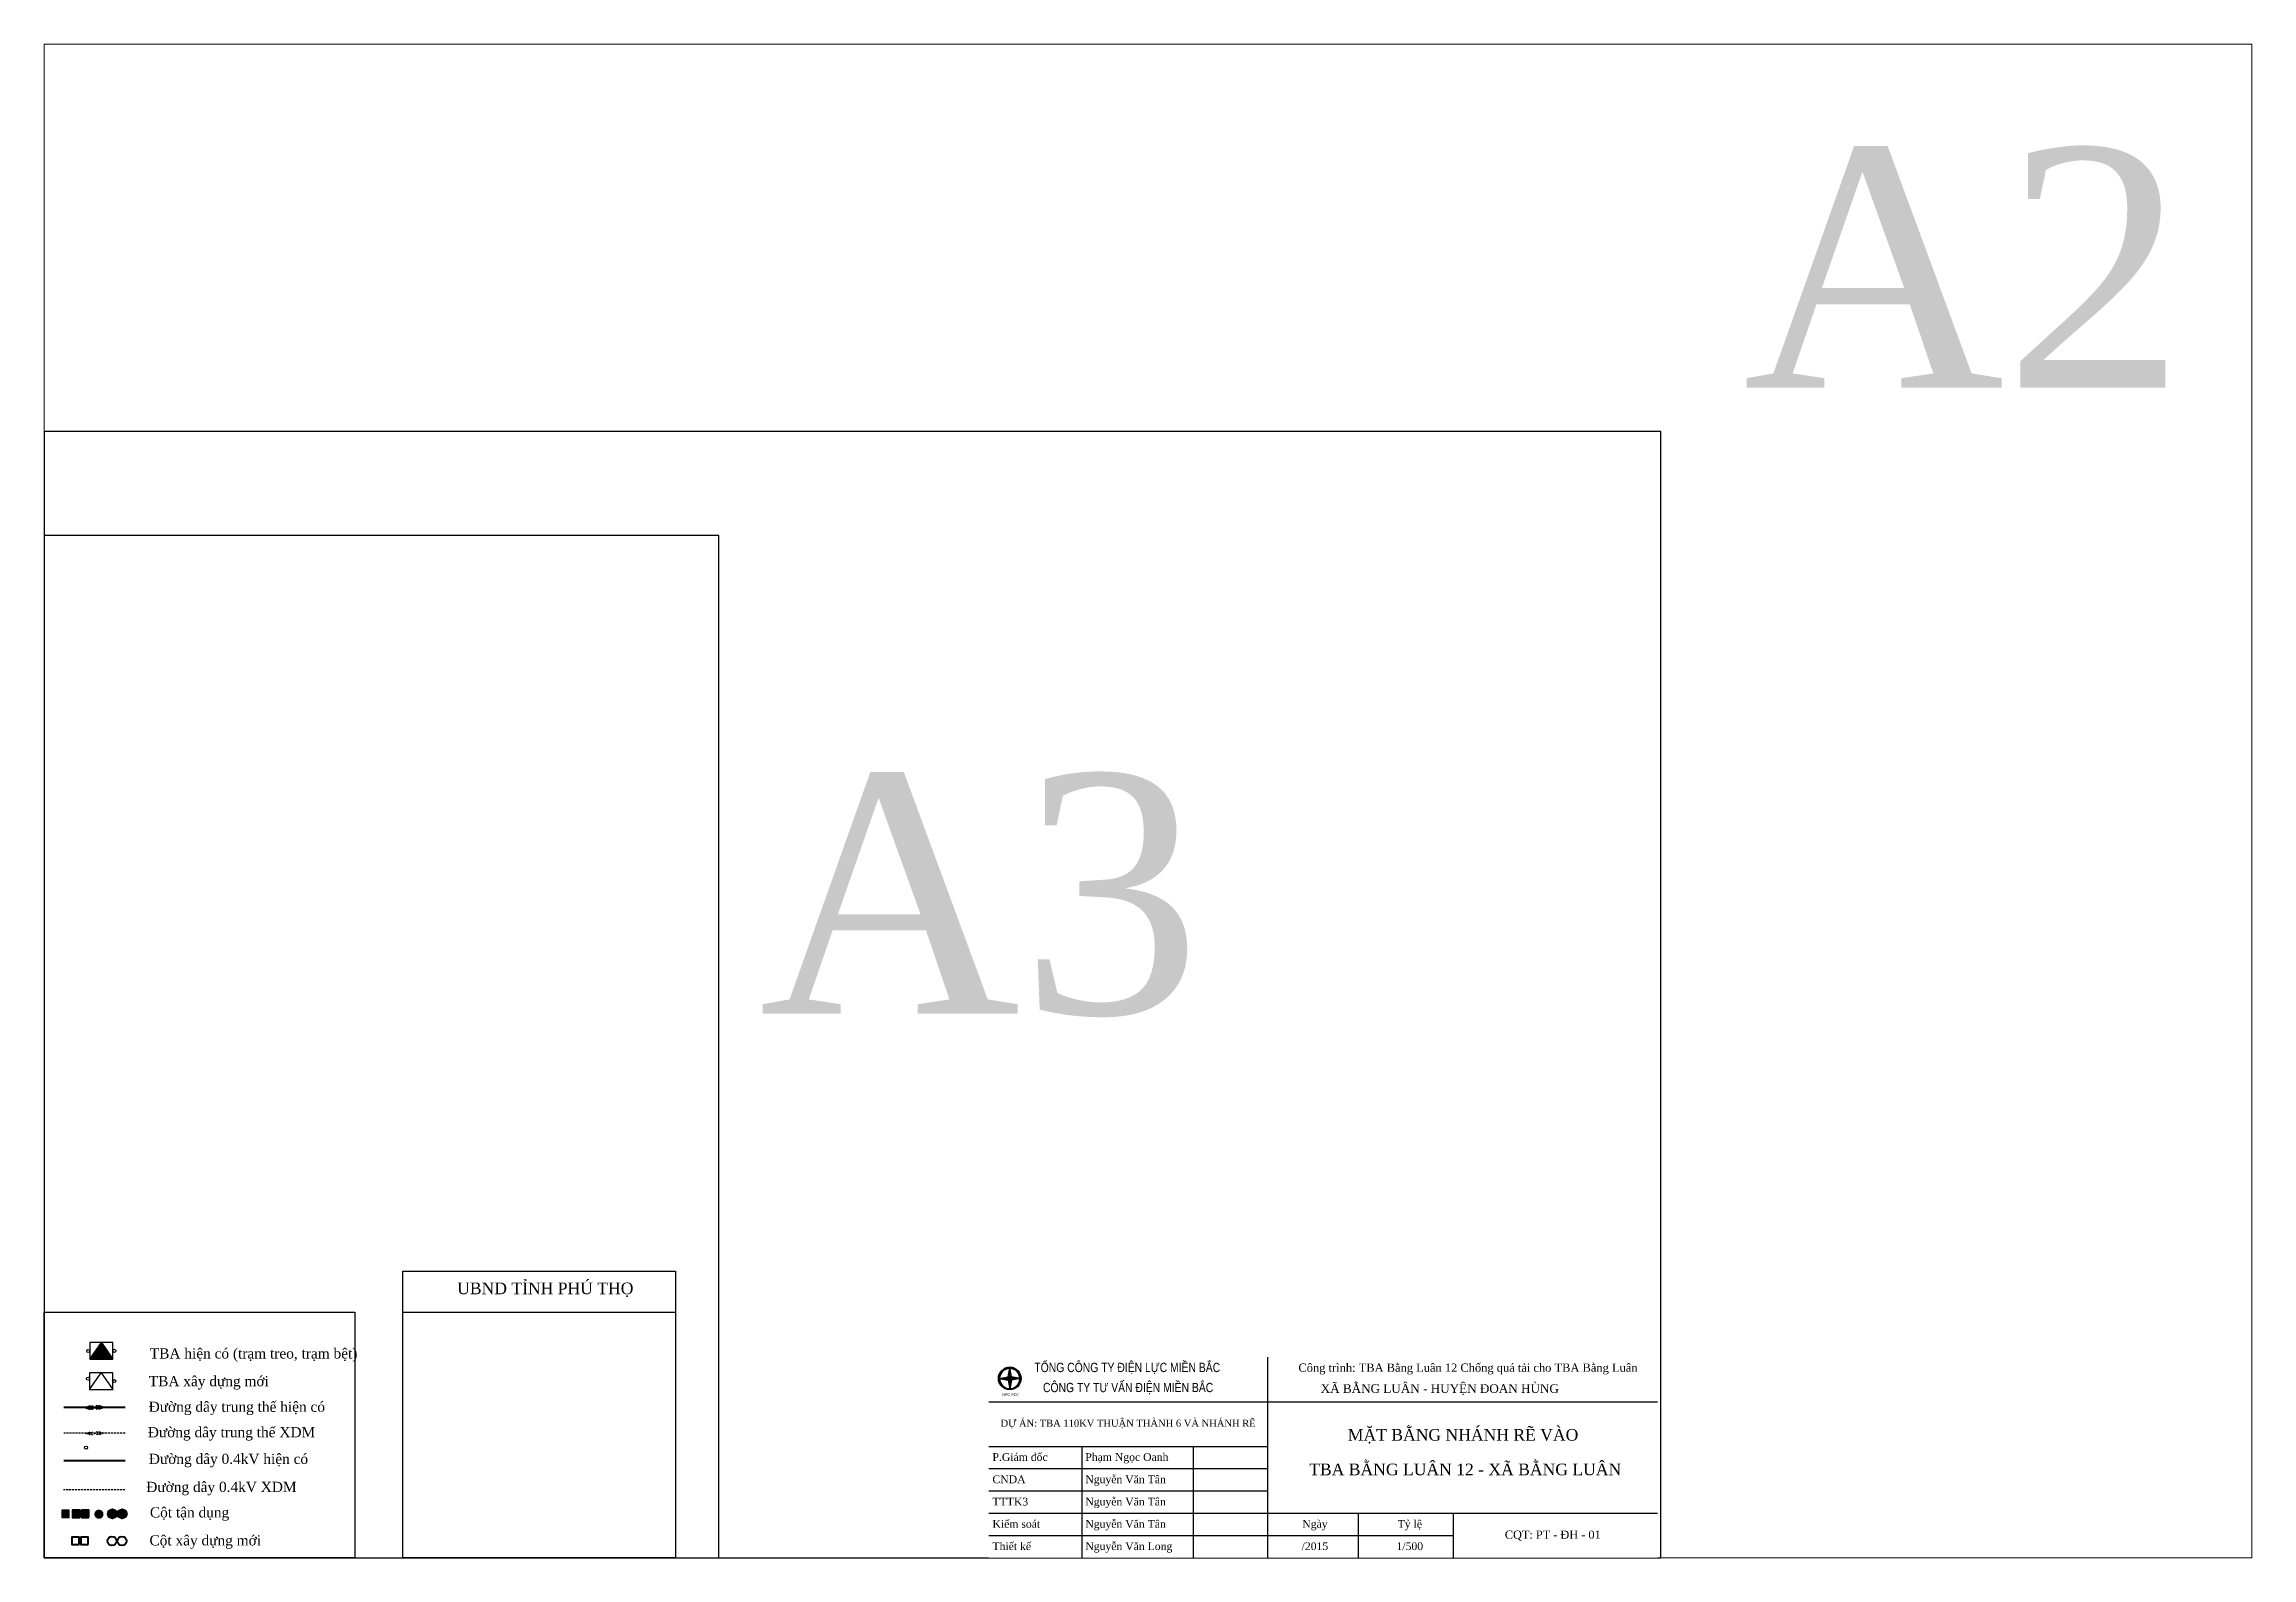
# Model space of a CAD drawing. Header units: feet. Extents: x 74374 to 92081, y 43964 to 65389.
# Drawn here: x 90674.9 to 90951.4, y 58335.1 to 58524.6 of the extents above; entities that cross this region are included whole.
import ezdxf
from ezdxf.enums import TextEntityAlignment as Align

# ---------------------------------------------------------------- set-up
doc = ezdxf.new("R2010")
doc.units = ezdxf.units.FT
doc.header["$MEASUREMENT"] = 0
doc.set_wipeout_variables(frame=1)
doc.linetypes.add('HIDDEN', pattern=[0.375, 0.25, -0.125])
for name, color, linetype in [('Border', 6, 'Continuous'), ('DZ 04 XDM', 2, 'HIDDEN'), ('DZ-HaAp trong REII', 1, 'Continuous'), ('DZxdm', 3, 'HIDDEN'), ('GHICHU', 130, 'Continuous'), ('HoKhoan', 20, 'Continuous'), ('Khung', 7, 'Continuous'), ('KHUNG-TEN', 7, 'Continuous'), ('khungBV', 14, 'Continuous'), ('socot', 2, 'Continuous'), ('TBA', 5, 'Continuous')]:
    doc.layers.add(name, color=color, linetype=linetype)
doc.layers.add('Hien Trang', color=2, linetype='Continuous', lineweight=40)
doc.layers.add('Text', color=7, linetype='Continuous', lineweight=5)
doc.styles.add('NEN DIA HINH$0$style1', font='VnArial.TTF', dxfattribs={"height": 1000})
doc.styles.add('PEC_ARIAL', font='arial.ttf', dxfattribs={"width": 0.8})
doc.styles.add('PEC_TIMENEW', font='times.ttf')

msp = doc.modelspace()

# ---------------------------------------------------------------- texts
at = {"ltscale": 0.5, "insert": (90737.6960932219, 58369.5873723866), "char_height": 1.457650281622991, "width": 30.55831922769175, "attachment_point": 2, "style": 'PEC_TIMENEW'}
msp.add_mtext('UBND TỈNH PHÚ THỌ', dxfattribs=at)
at = {"layer": 'GHICHU', "linetype": 'Continuous', "lineweight": -3, "style": 'PEC_TIMENEW'}
for s, p in [('TBA hiện có (trạm treo, trạm bệt)', (90701.16255478443, 58360.71410255143)), ('TBA xây dựng mới', (90695.55393874142, 58357.24226584616)), ('Đường dây trung thế hiện có', (90699.06230647962, 58354.04495635109)), ('Đường dây trung thế XDM', (90698.39376401923, 58350.8534704239)), ('Đường dây 0.4kV hiện có', (90698.0167641863, 58347.51562046776, -0.3218205694255417)), ('Đường dây 0.4kV XDM', (90697.13572773772, 58344.00572727955))]:
    msp.add_text(s, height=1.27297362045009, dxfattribs=at).set_placement(p, align=Align.MIDDLE_CENTER)
for s, p in [('Cột tận dụng', (90688.1757453617, 58340.17983065569)), ('Cột xây dựng mới', (90688.12346129626, 58336.6775305914))]:
    msp.add_text(s, height=1.27297362045009, dxfattribs=at).set_placement(p)
at = {"layer": 'Khung', "style": 'PEC_TIMENEW'}
msp.add_text('A2', height=30, dxfattribs=at).set_placement((90915.39320748563, 58496.61913135866), align=Align.MIDDLE_CENTER)
at = {"layer": 'Khung', "color": 4, "style": 'PEC_TIMENEW'}
msp.add_text('A3', height=30, dxfattribs=at).set_placement((90792.17257731779, 58418.24516606197), align=Align.MIDDLE_CENTER)

# ---------------------------------------------------------------- blocks, each defined once
blk = doc.blocks.new('H-TD')
at = {"layer": 'DZ-HaAp trong REII'}
blk.add_hatch(color=256, dxfattribs=at).paths.add_polyline_path([(2, 2), (-2, 2), (-2, -2), (2, -2)])
blk.add_lwpolyline([(-2, -2), (2, -2), (2, 2), (-2, 2)], close=True, dxfattribs=at)
blk = doc.blocks.new('H')
blk.add_wipeout([(-1.5, -1.5), (-1.5, 1.5), (1.4999999999998863, 1.5), (1.4999999999998863, -1.5)]).dxf.layer = 'Hien Trang'
blk = doc.blocks.new('LT')
blk.add_wipeout([(-2.1213203435597734, -1.1368683772161603e-13), (-2.0952033700015136, 0.33184761312395494), (-2.0174955358922944, 0.6555240366732278), (-1.8901102660055358, 0.9630592828800673), (-1.7161842084534555, 1.2468808133321545), (-1.500000000000341, 1.4999999999997726), (-1.246880813332723, 1.7161842084533419), (-0.963059282880522, 1.890110266005422), (-0.6555240366734552, 2.0174955358918396), (-0.33184761312406863, 2.0952033700011725), (-5.684341886080801e-13, 2.1213203435597734), (0.33184761312315914, 2.0952033700011725), (0.6555240366725457, 2.0174955358921807), (0.9630592828799536, 1.890110266005422), (1.2468808133319271, 1.7161842084533419), (1.4999999999995453, 1.5000000000004547), (1.716184208452887, 1.2468808133319271), (1.8901102660046263, 0.963059282880522), (2.0174955358918396, 0.6555240366728867), (2.095203370000945, 0.33184761312395494), (2.1213203435594323, -1.1368683772161603e-13), (2.095203370000945, -0.33184761312395494), (2.0174955358918396, -0.6555240366730004), (1.8901102660049673, -0.9630592828800673), (1.716184208452887, -1.2468808133321545), (1.5000000000001137, -1.499999999999659), (1.2468808133320408, -1.7161842084531145), (0.9630592828800673, -1.890110266005422), (0.6555240366728867, -2.0174955358919533), (0.33184761312372757, -2.0952033700008315), (-5.684341886080801e-13, -2.121320343559546), (-0.33184761312384126, -2.0952033700011725), (-0.6555240366733415, -2.017495535891726), (-0.9630592828802946, -1.890110266005422), (-1.2468808133323819, -1.7161842084531145), (-1.5000000000002274, -1.5000000000002274), (-1.7161842084532282, -1.2468808133326093), (-1.8901102660055358, -0.963059282880181), (-2.0174955358919533, -0.6555240366736825), (-2.0952033700015136, -0.3318476131233865)]).dxf.layer = 'Hien Trang'
blk = doc.blocks.new('Cot H hien trang')
at = {"layer": 'Hien Trang'}
blk.add_hatch(color=256, dxfattribs=at).paths.add_polyline_path([(1.5, 1.5), (-1.5, 1.5), (-1.5, -1.5), (1.5, -1.5)])
blk.add_lwpolyline([(-1.5, -1.5), (1.5, -1.5), (1.5, 1.5), (-1.5, 1.5)], close=True, dxfattribs=at)
blk = doc.blocks.new('Cot 2H hien trang D')
at = {"layer": 'Hien Trang'}
blk.add_line((-0.3239140056493852, 0), (0.3239140056493852, 0), dxfattribs=at)
at = {"layer": 'Hien Trang', "rotation": 90}
for p in [(-1.823914005649385, 0), (1.823914005649385, 0)]:
    blk.add_blockref('Cot H hien trang', p, dxfattribs=at)
blk = doc.blocks.new('Cot 2H XDM N')
at = {"layer": 'Hien Trang'}
blk.add_line((0, 0.3239140056493852), (0, -0.3239140056493852), dxfattribs=at)
for points in [[(-1.5, 0.3239140056493852), (1.5, 0.3239140056493852), (1.5, 3.323914005649385), (-1.5, 3.323914005649385)], [(-1.5, -3.323914005649385), (1.5, -3.323914005649385), (1.5, -0.3239140056493852), (-1.5, -0.3239140056493852)]]:
    blk.add_lwpolyline(points, close=True, dxfattribs=at)
blk = doc.blocks.new('Cot 2LT XDM N')
at = {"layer": 'Hien Trang'}
blk.add_line((0, -0.1906839310778423), (0, 0.1906839310778423), dxfattribs=at)
for centre in [(0, 2.312004274637502), (0, -2.312004274637502)]:
    blk.add_circle(centre, 2.121320343559642, dxfattribs=at)
blk = doc.blocks.new('Cot LT hien trang')
at = {"layer": 'Hien Trang'}
blk.add_hatch(color=256, dxfattribs=at).paths.add_polyline_path([(-2.121320343559642, 0, 1), (2.121320343559642, 0, 1)])
blk.add_circle((0, 0), 2.121320343559642, dxfattribs=at)
blk = doc.blocks.new('Cot 2LT hien trang D')
at = {"layer": 'Hien Trang'}
blk.add_line((-0.1906839310778423, 0), (0.1906839310778423, 0), dxfattribs=at)
at = {"layer": 'Hien Trang', "rotation": 270}
for p in [(-2.312004274637502, 0), (2.312004274637502, 0)]:
    blk.add_blockref('Cot LT hien trang', p, dxfattribs=at)
blk = doc.blocks.new('CCCCC4444')
at = {"layer": 'KHUNG-TEN'}
h = blk.add_hatch(color=250, dxfattribs=at)
h.dxf.hatch_style = 1
h.set_gradient(color1=(41, 233, 7), one_color=1, tint=1)
edge = h.paths.add_edge_path()
edge.add_ellipse((-271146.7121179872, 972860.5217862999), major_axis=(0.0001205967913198139, 15.31218308430638), ratio=0.9999995343442807, start_angle=90.00045125400536, end_angle=270.0004512540054)
edge.add_ellipse((-271146.7121179872, 972860.5217862999), major_axis=(7.795310155447512e-05, 15.31218308469927), ratio=0.9999995343366778, start_angle=-89.99970831189685, end_angle=90.00029168810315)
edge = h.paths.add_edge_path(flags=16)
edge.add_line((-271146.8941130264, 972874.1371965784), (-271146.7121179872, 972875.1036645719))
edge.add_line((-271146.7121179872, 972875.1036645719), (-271146.5301229479, 972874.1371965784))
edge.add_ellipse((-271146.7121179872, 972860.5217862999), major_axis=(6.959187765267439e-05, 13.61662657465361), ratio=0.9999995343366905, start_angle=270.7771557347903, end_angle=359.2344744416141, ccw=False)
edge.add_line((-271133.0967493837, 972860.7064059714), (-271132.1302465054, 972860.5217862999))
edge.add_line((-271132.1302465054, 972860.5217862999), (-271133.0967493837, 972860.3371666285))
edge.add_ellipse((-271146.7121179872, 972860.5217862999), major_axis=(0.0001103492918947623, 13.61662657438655), ratio=0.9999995343365773, start_angle=180.7662827117322, end_angle=269.2236014183409, ccw=False)
edge.add_line((-271146.5301229479, 972846.9063760213), (-271146.7121179872, 972845.9399080279))
edge.add_line((-271146.7121179872, 972845.9399080279), (-271146.8941130264, 972846.9063760213))
edge.add_ellipse((-271146.7121179872, 972860.5217862999), major_axis=(-0.0001754238029317154, 13.61662657370526), ratio=0.9999995343407965, start_angle=90.77612476251011, end_angle=179.2334434686222, ccw=False)
edge.add_line((-271160.3274865907, 972860.3371666285), (-271161.2939894689, 972860.5217862999))
edge.add_line((-271161.2939894689, 972860.5217862999), (-271160.3274865907, 972860.7064059714))
edge.add_ellipse((-271146.7121179872, 972860.5217862999), major_axis=(-4.521946419752429e-06, 13.61662657483227), ratio=0.9999995343409102, start_angle=360.76579935876066, end_angle=449.2231180650879, ccw=False)
h.paths.add_polyline_path([(-271146.7121179872, 972873.7149892829), (-271144.9461758529, 972862.2908388277), (-271133.0954977531, 972860.5217862999), (-271144.9461758529, 972858.7527337722), (-271146.7121179872, 972847.328583317), (-271148.4780601215, 972858.7527337722), (-271160.3287382213, 972860.5217862999), (-271148.4780601215, 972862.2908388277)], flags=0)
h.paths.add_polyline_path([(-271146.7121179872, 972863.3101116974), (-271145.9002009996, 972861.2760721683), (-271143.9237938881, 972860.5217862999), (-271145.9002009996, 972859.7675004316), (-271146.7121179872, 972857.7334609025), (-271147.5240349747, 972859.7675004316), (-271149.5004420863, 972860.5217862999), (-271147.5240349747, 972861.2760721683)], flags=0)
h = blk.add_hatch(color=250, dxfattribs=at)
h.set_gradient(color1=(18, 233, 7), one_color=1, tint=1)
edge = h.paths.add_edge_path()
edge.add_line((-271146.8941130264, 972874.1371965784), (-271146.7121179872, 972875.1036645719))
edge.add_ellipse((-271146.7121179872, 972860.5217862999), major_axis=(-0.0001123178906545713, 14.58187827156906), ratio=0.9999995343388174, start_angle=-0.0004413247714009611, end_angle=89.99955867563959)
edge.add_line((-271161.2939894689, 972860.5217862999), (-271160.3274865907, 972860.7064059714))
edge.add_ellipse((-271146.7121179872, 972860.5217862999), major_axis=(-4.521946419752429e-06, 13.61662657483227), ratio=0.9999995343409102, start_angle=360.76579935876066, end_angle=449.2231180650879, ccw=False)
h = blk.add_hatch(color=250, dxfattribs=at)
h.set_gradient(color1=(18, 233, 7), one_color=1, tint=1)
edge = h.paths.add_edge_path()
edge.add_line((-271160.3274865907, 972860.3371666285), (-271161.2939894689, 972860.5217862999))
edge.add_ellipse((-271146.7121179872, 972860.5217862999), major_axis=(-6.445968497407953e-05, 14.58187827185916), ratio=0.9999995343388169, start_angle=89.9997467221911, end_angle=179.9997467219553)
edge.add_line((-271146.7121179872, 972845.9399080279), (-271146.8941130264, 972846.9063760213))
edge.add_ellipse((-271146.7121179872, 972860.5217862999), major_axis=(-0.0001754238029317154, 13.61662657370526), ratio=0.9999995343407965, start_angle=90.77612476251011, end_angle=179.2334434686222, ccw=False)
h = blk.add_hatch(color=250, dxfattribs=at)
h.set_gradient(color1=(232, 236, 4), one_color=1, tint=1)
h.paths.add_polyline_path([(-271148.854447522, 972862.7515889303), (-271146.6202765784, 972874.6159491788), (-271146.7121179872, 972875.1036645719), (-271149.0163914384, 972862.867031375), (-271161.2939894689, 972860.5217862999), (-271149.0163914384, 972858.1765412249), (-271146.7121179872, 972845.9399080279), (-271146.6667899878, 972846.1806182185), (-271148.9406697277, 972858.2558483939), (-271160.6653895742, 972860.4954836554)])
h = blk.add_hatch(color=250, dxfattribs=at)
h.set_gradient(color1=(251, 9, 33), one_color=1, tint=1)
edge = h.paths.add_edge_path()
edge.add_line((-271146.7121179872, 972873.7149892829), (-271148.4780601215, 972862.2908388277))
edge.add_line((-271148.4780601215, 972862.2908388277), (-271159.9051633038, 972860.5850169668))
edge.add_ellipse((-271146.7121179872, 972860.5217862999), major_axis=(9.329000846305956, 9.329000846305956), ratio=0.9999999997535823, start_angle=134.7253990555414, end_angle=134.9999999929406)
edge.add_ellipse((-271146.7121179872, 972860.5217862999), major_axis=(-9.32900084638351, 9.329000846383511), ratio=0.9999999997447069, start_angle=45.0000000073136, end_angle=45.2746009442073)
edge.add_line((-271159.9051633038, 972860.4585556331), (-271148.4780601215, 972858.7527337722))
edge.add_line((-271148.4780601215, 972858.7527337722), (-271146.7121179872, 972847.328583317))
edge.add_line((-271146.7121179872, 972847.328583317), (-271144.9461758529, 972858.7527337722))
edge.add_line((-271144.9461758529, 972858.7527337722), (-271133.5190726705, 972860.4585556331))
edge.add_ellipse((-271146.7121179872, 972860.5217862999), major_axis=(9.32900264251308, 9.329002642513078), ratio=0.9999999988241324, start_angle=314.7253990294214, end_angle=314.9999999663139)
edge.add_ellipse((-271146.7121179872, 972860.5217862999), major_axis=(-9.329002642432348, 9.32900264243235), ratio=0.9999999988329936, start_angle=225.0000000334323, end_angle=225.2746009708303)
edge.add_line((-271133.5190726705, 972860.5850169668), (-271144.9461758529, 972862.2908388277))
edge.add_line((-271144.9461758529, 972862.2908388277), (-271146.7121179872, 972873.7149892829))
h.paths.add_polyline_path([(-271146.7121179872, 972863.3101116974), (-271145.9002009996, 972861.2760721683), (-271143.9237938881, 972860.5217862999), (-271145.9002009996, 972859.7675004316), (-271146.7121179872, 972857.7334609025), (-271147.5240349747, 972859.7675004316), (-271149.5004420863, 972860.5217862999), (-271147.5240349747, 972861.2760721683)], flags=16)
h = blk.add_hatch(color=250, dxfattribs=at)
h.set_gradient(color1=(229, 250, 5), one_color=1, tint=1)
h.paths.add_polyline_path([(-271147.5240349747, 972861.2760721683), (-271149.5004420863, 972860.5217862999), (-271147.5240349747, 972859.7675004316), (-271146.7121179872, 972857.7334609025), (-271145.9002009996, 972859.7675004316), (-271143.9237938881, 972860.5217862999), (-271145.9002009996, 972861.2760721683), (-271146.7121179872, 972863.3101116974)])
h = blk.add_hatch(color=250, dxfattribs=at)
h.set_gradient(color1=(18, 233, 7), one_color=1, tint=1)
edge = h.paths.add_edge_path()
edge.add_line((-271146.7121179872, 972875.1036645719), (-271146.5301229479, 972874.1371965784))
edge.add_ellipse((-271146.7121179872, 972860.5217862999), major_axis=(6.959187765267439e-05, 13.61662657465361), ratio=0.9999995343366905, start_angle=270.7771557347903, end_angle=359.2344744416141, ccw=False)
edge.add_line((-271133.0967493837, 972860.7064059714), (-271132.1302465054, 972860.5217862999))
edge.add_ellipse((-271146.7121179872, 972860.5217862999), major_axis=(0.0001123196769671284, 14.58187827156905), ratio=0.9999995343388172, start_angle=-89.99955866862075, end_angle=0.0004413317902617544)
h = blk.add_hatch(color=250, dxfattribs=at)
h.set_gradient(color1=(18, 233, 7), one_color=1, tint=1)
edge = h.paths.add_edge_path()
edge.add_line((-271132.1302465054, 972860.5217862999), (-271133.0967493837, 972860.3371666285))
edge.add_ellipse((-271146.7121179872, 972860.5217862999), major_axis=(0.0001103492918947623, 13.61662657438655), ratio=0.9999995343365773, start_angle=180.7662827117322, end_angle=269.2236014183409, ccw=False)
edge.add_line((-271146.5301229479, 972846.9063760213), (-271146.7121179872, 972845.9399080279))
edge.add_ellipse((-271146.7121179872, 972860.5217862999), major_axis=(6.445611228220137e-05, 14.58187827185917), ratio=0.9999995343388169, start_angle=180.0002532640068, end_angle=270.0002532637709)
at = {"layer": 'KHUNG-TEN', "color": 1}
for p, q in [((-271161.2939894689, 972860.5217862999), (-271149.0163914384, 972862.867031375)), ((-271161.2939894689, 972860.5217862999), (-271149.0163914384, 972858.1765412249)), ((-271161.2182677583, 972860.6010934688), (-271161.0485380399, 972860.5686719981)), ((-271161.1320455525, 972860.4063438552), (-271160.9108410034, 972860.4485979573)), ((-271160.6653895742, 972860.4954836554), (-271148.854447522, 972862.7515889303)), ((-271160.6653895742, 972860.4954836554), (-271148.9406697277, 972858.2558483939)), ((-271149.0163914384, 972862.867031375), (-271146.7121179872, 972875.1036645719)), ((-271149.0163914384, 972858.1765412249), (-271146.7121179872, 972845.9399080279)), ((-271148.9406697277, 972858.2558483939), (-271146.6363962765, 972846.0192151968)), ((-271148.854447522, 972862.7515889303), (-271146.5501740708, 972874.9882221272))]:
    blk.add_line(p, q, dxfattribs=at)
at = {"layer": 'KHUNG-TEN', "color": 250}
for p, q in [((-271160.3287382213, 972860.5217862999), (-271148.4780601215, 972858.7527337722)), ((-271149.5004420863, 972860.5217862999), (-271147.5240349747, 972861.2760721683)), ((-271149.5004420863, 972860.5217862999), (-271147.5240349747, 972859.7675004316)), ((-271148.4780601215, 972858.7527337722), (-271146.7121179872, 972847.328583317)), ((-271147.5240349747, 972861.2760721683), (-271146.7121179872, 972863.3101116974)), ((-271147.5240349747, 972859.7675004316), (-271146.7121179872, 972857.7334609025)), ((-271145.9002009996, 972861.2760721683), (-271146.7121179872, 972863.3101116974)), ((-271145.9002009996, 972859.7675004316), (-271146.7121179872, 972857.7334609025)), ((-271143.9237938881, 972860.5217862999), (-271145.9002009996, 972861.2760721683)), ((-271143.9237938881, 972860.5217862999), (-271145.9002009996, 972859.7675004316))]:
    blk.add_line(p, q, dxfattribs=at)
at = {"layer": 'KHUNG-TEN', "color": 88}
for p, q in [((-271144.4078445359, 972862.867031375), (-271146.7121179872, 972875.1036645719)), ((-271144.4078445359, 972858.1765412249), (-271146.7121179872, 972845.9399080279)), ((-271132.1302465054, 972860.5217862999), (-271144.4078445359, 972862.867031375)), ((-271132.1302465054, 972860.5217862999), (-271144.4078445359, 972858.1765412249))]:
    blk.add_line(p, q, dxfattribs=at)
at = {"layer": 'KHUNG-TEN', "color": 6}
blk.add_ellipse((-271146.7121179872, 972860.5217862999), major_axis=(-0.00012743080164741, 15.31218308436745), ratio=0.9999995343366774, start_param=4.712380658204789, end_param=10.99556596538438, dxfattribs=at)
at = {"layer": 'KHUNG-TEN', "color": 3}
for major_axis, ratio, start_param, end_param in [((-4.520958016163408e-06, 13.61662657483227), 0.9999995343409105, 0.01336572029262229, 1.557237179204004), ((-0.0001745629251067088, 13.61662657371554), 0.9999995343408539, 1.584342322529475, 3.128213781441437), ((6.95889124990859e-05, 13.61662657465363), 0.9999995343366905, -1.557232400639809, -0.01336094171976177), ((0.0001103512685714044, 13.61662657438653), 0.9999995343365767, 3.154966810055797, 4.69883826897209)]:
    blk.add_ellipse((-271146.7121179872, 972860.5217862999), major_axis=major_axis, ratio=ratio, start_param=start_param, end_param=end_param, dxfattribs=at)
at = {"layer": 'KHUNG-TEN', "color": 4}
for major_axis, ratio, start_param, end_param in [((-2.556867387963368e-05, 13.62934032131898), 0.9999995343430164, 0.01916627810715288, 1.525521269373325), ((-1.242774045038147e-06, 13.62934032134229), 0.9999995343388697, -1.52552323655844, -0.01916824528991135)]:
    blk.add_ellipse((-271146.7121179872, 972860.0895731412), major_axis=major_axis, ratio=ratio, start_param=start_param, end_param=end_param, dxfattribs=at)
at = {"layer": 'GHICHU', "color": 1, "style": 'NEN DIA HINH$0$style1', "oblique": 359.9999854554641, "width": 0.9999993517998728}
blk.add_text('        NPC PEC', height=3.600000082597328, rotation=0.04311559404893339, dxfattribs=at).set_placement((-271167.9083086198, 972836.8604415139))
blk = doc.blocks.new('FFFFF')
at = {"layer": 'KHUNG-TEN', "color": 0}
blk.add_blockref('CCCCC4444', (0, 0), dxfattribs=at)
blk = doc.blocks.new('CCR55555')
at = {"layer": 'KHUNG-TEN'}
blk.add_blockref('FFFFF', (0, 0), dxfattribs=at)
blk = doc.blocks.new('A$C18572a37')
at = {"layer": 'TBA'}
for p, q in [((-1.448192562413169, -2.103478878714668), (0, 0)), ((-1.448192562413169, -2.103478878714668), (0, 0)), ((0, 0), (1.448192562427721, -2.103478878714668))]:
    blk.add_line(p, q, dxfattribs=at)
blk.add_lwpolyline([(-1.448192562413169, -2.103478878714668), (1.448192562427721, -2.103478878714668), (1.448192562427721, 0), (-1.448192562413169, 0)], close=True, dxfattribs=at)
for centre in [(-1.635921877415967, -0.7355652618571185), (1.6389216282696, -1.051739439411904)]:
    blk.add_circle(centre, 0.193092341655325, dxfattribs=at)
blk = doc.blocks.new('A$C715df23e')
at = {"layer": 'Hien Trang'}
blk.add_hatch(color=256, dxfattribs=at).paths.add_polyline_path([(0.5784326514403801, 0, 1), (-0.5784326514403801, 0, 1)])
blk = doc.blocks.new('A$C2cfff7e2')
at = {"layer": 'TBA'}
blk.add_hatch(color=256, dxfattribs=at).paths.add_polyline_path([(1.448192562398617, -2.103478878707392), (0, 0), (-1.448192562413169, -2.103478878707392)])
for p, q in [((-1.448192562413169, -2.103478878707392), (0, 0)), ((0, 0), (1.448192562398617, -2.103478878707392))]:
    blk.add_line(p, q, dxfattribs=at)
blk.add_lwpolyline([(-1.448192562413169, -2.103478878707392), (1.448192562398617, -2.103478878707392), (1.448192562398617, 0), (-1.448192562413169, 0)], close=True, dxfattribs=at)
for centre in [(-1.640747554614791, -1.060115308930108), (1.638921628255048, -1.051739439302764)]:
    blk.add_circle(centre, 0.193092341655325, dxfattribs=at)

# ---------------------------------------------------------------- hatches: boundary and pattern name
at = {"layer": 'DZxdm'}
h = msp.add_hatch(color=256, dxfattribs=at)
h.paths.add_polyline_path([(90681.18864316975, 58350.71520561334), (90681.30146350994, 58350.71520561334, 1)])
h.paths.add_polyline_path([(90681.30146350994, 58350.71520561334), (90681.18864316975, 58350.71520561334, 1)])
at = {"layer": 'Hien Trang'}
h = msp.add_hatch(color=256, dxfattribs=at)
h.paths.add_polyline_path([(90681.18075433874, 58353.9473783765), (90681.29357467893, 58353.9473783765, 1)])
h.paths.add_polyline_path([(90681.29357467893, 58353.9473783765), (90681.18075433874, 58353.9473783765, 1)])

# ---------------------------------------------------------------- linework, layer by layer
at = {"layer": 'Border', "lineweight": 0}
msp.add_lwpolyline([(90674.93151368544, 58335.12413158896), (90951.43151368544, 58335.12413158896), (90951.43151368544, 58524.62413158896), (90674.93151368544, 58524.62413158896)], close=True, dxfattribs=at)
at = {"layer": 'DZxdm'}
for p, q in [((90685.09364550457, 58350.71520561334), (90677.39646117511, 58350.71520561334)), ((90680.11854094242, 58350.71520561334), (90680.7364729478, 58350.90820826883)), ((90680.11854094242, 58350.71520561334), (90680.7364729478, 58350.52220295786)), ((90680.4456563356, 58350.71520561334), (90681.063588341, 58350.90820826883)), ((90680.4456563356, 58350.71520561334), (90681.063588341, 58350.52220295786)), ((90682.0444503441, 58350.71520561334), (90681.4265183387, 58350.90820826883)), ((90682.0444503441, 58350.71520561334), (90681.4265183387, 58350.52220295786)), ((90682.37156573727, 58350.71520561334), (90681.75363373189, 58350.90820826883)), ((90682.37156573727, 58350.71520561334), (90681.75363373189, 58350.52220295786))]:
    msp.add_line(p, q, dxfattribs=at)
at = {"layer": 'DZxdm', "color": 3}
msp.add_line((90685.0431826325, 58343.65226442253), (90677.34599830303, 58343.65226442253), dxfattribs=at)
at = {"layer": 'DZxdm'}
msp.add_circle((90681.24505333985, 58350.71520561334), 0.05641017008929384, dxfattribs=at)
at = {"layer": 'Hien Trang'}
for p, q in [((90685.08575667356, 58353.94737837661, 0.3218205694255417), (90677.3885723441, 58353.94737837661, 0.3218205694255417)), ((90680.11065211143, 58353.94737837661, 0.3218205694255417), (90680.7285841168, 58354.1403810321, 0.3218205694255417)), ((90680.11065211143, 58353.94737837661, 0.3218205694255417), (90680.7285841168, 58353.75437572112, 0.3218205694255417)), ((90680.4377675046, 58353.94737837661, 0.3218205694255417), (90681.05569950999, 58354.1403810321, 0.3218205694255417)), ((90680.4377675046, 58353.94737837661, 0.3218205694255417), (90681.05569950999, 58353.75437572112, 0.3218205694255417)), ((90682.03656151309, 58353.94737837661, 0.3218205694255417), (90681.4186295077, 58354.1403810321, 0.3218205694255417)), ((90682.03656151309, 58353.94737837661, 0.3218205694255417), (90681.4186295077, 58353.75437572112, 0.3218205694255417)), ((90682.36367690627, 58353.94737837661, 0.3218205694255417), (90681.7457449009, 58354.1403810321, 0.3218205694255417)), ((90682.36367690627, 58353.94737837661, 0.3218205694255417), (90681.7457449009, 58353.75437572112, 0.3218205694255417))]:
    msp.add_line(p, q, dxfattribs=at)
at = {"layer": 'Hien Trang', "color": 1}
msp.add_line((90685.08185225974, 58347.2845570451), (90677.38466793028, 58347.2845570451), dxfattribs=at)
at = {"layer": 'Hien Trang'}
msp.add_circle((90681.23716450884, 58353.94737837661, 0.3218205694255417), 0.05641017008929384, dxfattribs=at)
at = {"layer": 'Khung', "color": 4}
msp.add_lwpolyline([(90877.43151368544, 58476.12413158896), (90674.93151368544, 58476.12413158896), (90674.93151368544, 58335.12413158896), (90877.43151368544, 58335.12413158896)], close=True, dxfattribs=at)
at = {"layer": 'socot', "color": 1, "ltscale": 0.5}
msp.add_lwpolyline([(90719.86292146111, 58371.01383501809), (90753.99475534042, 58371.01383501809), (90753.99475534042, 58335.12413158896), (90719.86292146111, 58335.12413158896)], close=True, dxfattribs=at)
msp.add_lwpolyline([(90719.86292146111, 58365.88390003057), (90753.99475534042, 58365.88390003057)], dxfattribs=at)
msp.add_lwpolyline([(90719.86292146111, 58365.88390003057), (90753.99475534042, 58365.88390003057)], dxfattribs=at)
at = {"layer": 'TBA'}
msp.add_circle((90680.17265621565, 58348.91189440733), 0.193092341655325, dxfattribs=at)

# ---------------------------------------------------------------- block references
at = {"layer": 'DZ 04 XDM', "ltscale": 1.2}
for name, p, xscale, yscale, zscale in [('Cot 2H hien trang D', (90679.50577841276, 58340.61722366363), 0.3084974141092971, 0.3084974141092971, 0.3084974141092971), ('Cot 2LT hien trang D', (90684.08777209018, 58340.63122393919), 0.2660790196678136, 0.2660790196678136, 0.2660790196678136)]:
    msp.add_blockref(name, p, dxfattribs=dict(at, xscale=xscale, yscale=yscale, zscale=zscale))
at = {"layer": 'Hien Trang', "xscale": 0.2313730605746969, "yscale": 0.2313730605746969, "zscale": 0.2313730605746969}
msp.add_blockref('H-TD', (90677.60122884941, 58340.6206051925), dxfattribs=at)
at = {"layer": 'HoKhoan'}
for name, p in [('A$C2cfff7e2', (90682.0933132993, 58362.08542310982)), ('A$C18572a37', (90682.0680108371, 58358.29883536814)), ('A$C715df23e', (90681.79125995634, 58340.58360131262))]:
    msp.add_blockref(name, p, dxfattribs=at)

msp.set_redraw_order([(e.dxf.handle, doc.entitydb.next_handle()) for e in msp.query("TEXT MTEXT ATTDEF DIMENSION ARC_DIMENSION")])  # texts and dimensions are drawn at this point

# ---------------------------------------------------------------- next in the draw order: block references
at = {"layer": 'DZxdm'}
for name, p, xscale, yscale, zscale in [('H', (90678.85609131191, 58337.26516740222), 0.3084974141092971, 0.3084974141092971, 0.3084974141092971), ('LT', (90681.5440640155, 58337.24992777689), 0.2687629471620312, 0.2687629471620312, 0.2687629471620312)]:
    msp.add_blockref(name, p, dxfattribs=dict(at, xscale=xscale, yscale=yscale, zscale=zscale))

# ---------------------------------------------------------------- next in the draw order: wipeouts: each hides what was drawn before it
at = {"color": 3, "ltscale": 10}
msp.add_wipeout([(90793.24664512285, 58360.24382014894), (90876.97894032302, 58360.24382014894), (90876.97894032302, 58335.12413158896), (90793.24664512285, 58335.12413158896)], dxfattribs=at).dxf.layer = 'khungBV'

# ---------------------------------------------------------------- next in the draw order: linework, layer by layer
for p, q in [((90828.13510145612, 58360.2438201489), (90828.13510145612, 58335.12413158896)), ((90793.24664512277, 58354.66166713562), (90876.97894032298, 58354.66166713562)), ((90793.24664512264, 58349.07951412236), (90828.13510145606, 58349.07951412236)), ((90804.87613056715, 58349.07951412236), (90804.87613056715, 58335.12413158896)), ((90818.8315131006, 58349.07951412236), (90818.8315131006, 58335.12413158896)), ((90793.24664512277, 58346.28843761561), (90828.13510145612, 58346.28843761561)), ((90793.24664512277, 58343.49736110876), (90828.13510145612, 58343.49736110876)), ((90793.24664512277, 58340.70628460202), (90876.97894032298, 58340.70628460202)), ((90839.51386354999, 58340.70628460202), (90839.51386354999, 58335.12413158896)), ((90851.39407234515, 58340.70628460202), (90851.39407234515, 58335.12413158896)), ((90793.24664512277, 58337.91520809571), (90851.39407234515, 58337.91520809571))]:
    msp.add_line(p, q)

# ---------------------------------------------------------------- next in the draw order: block references
at = {"layer": 'DZ 04 XDM', "ltscale": 1.2, "xscale": 0.268762947108371, "yscale": 0.268762947108371, "zscale": 0.268762947108371, "rotation": 90}
msp.add_blockref('Cot 2LT XDM N', (90684.04703117773, 58337.23994482676), dxfattribs=at)
at = {"layer": 'DZxdm', "xscale": 0.3084974141092971, "yscale": 0.3084974141092971, "zscale": 0.3084974141092971}
msp.add_blockref('H', (90677.53341466429, 58337.27914843149), dxfattribs=at)
at = {"layer": 'KHUNG-TEN', "color": 250, "xscale": 0.09315491323068414, "yscale": 0.09315491323068414, "zscale": 0.09315491323068414}
msp.add_blockref('CCR55555', (116054.5119109583, -32269.15647143601), dxfattribs=at)

# ---------------------------------------------------------------- next in the draw order: texts
at = {"style": 'PEC_TIMENEW'}
for s, height, p in [('Công trình: TBA Bằng Luân 12 Chống quá tải cho TBA Bằng Luân', 1.033080715467723, (90832.02371304728, 58358.41740494948, 0.1085139654097119)), ('XÃ BẰNG LUÂN - HUYỆN ĐOAN HÙNG', 1.087453384702867, (90834.80957228372, 58355.77152631192))]:
    msp.add_text(s, height=height, dxfattribs=at).set_placement(p)
for s, p in [('MẶT BẰNG NHÁNH RẼ VÀO', (90852.64380906074, 58349.79060135742)), ('TBA BẰNG LUÂN 12 - XÃ BẰNG LUÂN', (90852.9105770552, 58345.46027071256))]:
    msp.add_text(s, height=1.457650281622991, dxfattribs=at).set_placement(p, align=Align.CENTER)
at = {"color": 4}
for s, insert, char_height, width, attachment_point, style in [('TỔNG CÔNG TY ĐIỆN LỰC MIỀN BẮC', (90810.5832204411, 58359.54046995538), 1.162948544446502, 34.88845633339398, 2, 'PEC_ARIAL'), ('CÔNG TY TƯ VẤN ĐIỆN MIỀN BẮC', (90810.69087328944, 58357.02946772577), 1.162948544446502, 34.88845633339398, 2, 'PEC_ARIAL'), ('DỰ ÁN: TBA 110KV THUẬN THÀNH 6 VÀ NHÁNH RẼ', (90810.69087328944, 58351.87059062888), 0.8725786552436486, 31.21898323906679, 5, 'PEC_TIMENEW')]:
    msp.add_mtext(s, dxfattribs=dict(at, insert=insert, char_height=char_height, width=width, attachment_point=attachment_point, style=style))
at = {"layer": 'Text', "style": 'PEC_TIMENEW'}
for s, p in [('P.Giám đốc', (90793.70012772181, 58347.26046733536)), ('Phạm Ngọc Oanh', (90805.32961316624, 58347.26046733536)), ('CNDA', (90793.70012772181, 58344.46939082872)), ('Nguyễn Văn Tân', (90805.32961316624, 58344.46939082872)), ('TTTK3', (90793.70012772181, 58341.67831432208)), ('Nguyễn Văn Tân', (90805.32961316624, 58341.67831432187)), ('Kiểm soát', (90793.70012772181, 58338.88723781545)), ('Nguyễn Văn Tân', (90805.32961316624, 58338.88723781513)), ('Thiết kế', (90793.70012772181, 58336.09616130871)), ('Nguyễn Văn Long', (90805.32961316624, 58336.09616130871))]:
    msp.add_text(s, height=0.9695318391596095, dxfattribs=at).set_placement(p)
for s, height, p in [('Ngày', 0.9695318391596095, (90834.08980420534, 58338.88723781545)), ('Tỷ lệ', 0.9695318391596095, (90845.9700130004, 58338.88723781545)), ('/2015', 0.9695318391596095, (90834.08980420534, 58336.09616130871)), ('1/500', 0.9695318391596095, (90845.97001300051, 58336.09616130871)), ('CQT: PT - ĐH - 01', 1.018041466530343, (90863.87476203147, 58337.51971056266))]:
    msp.add_text(s, height=height, dxfattribs=at).set_placement(p, align=Align.CENTER)

# ---------------------------------------------------------------- next in the draw order: linework, layer by layer
at = {"layer": 'Khung', "color": 1}
msp.add_lwpolyline([(90674.93151368544, 58335.12413158896), (90759.43151368544, 58335.12413158896), (90759.43151368544, 58463.12413158896), (90674.93151368544, 58463.12413158896)], close=True, dxfattribs=at)
at = {"layer": 'socot', "color": 1, "ltscale": 0.5}
msp.add_lwpolyline([(90674.93151368544, 58365.88390003057), (90713.84109428417, 58365.88390003057), (90713.84109428417, 58335.12413158896), (90674.93151368544, 58335.12413158896)], close=True, dxfattribs=at)

# ---------------------------------------------------------------- next in the draw order: block references
at = {"layer": 'DZ 04 XDM', "ltscale": 1.2, "xscale": 0.3084974141361272, "yscale": 0.3084974141361272, "zscale": 0.3084974141361272, "rotation": 90}
msp.add_blockref('Cot 2H XDM N', (90679.4187640662, 58337.26516740222), dxfattribs=at)

doc.saveas('drawing.dxf')
